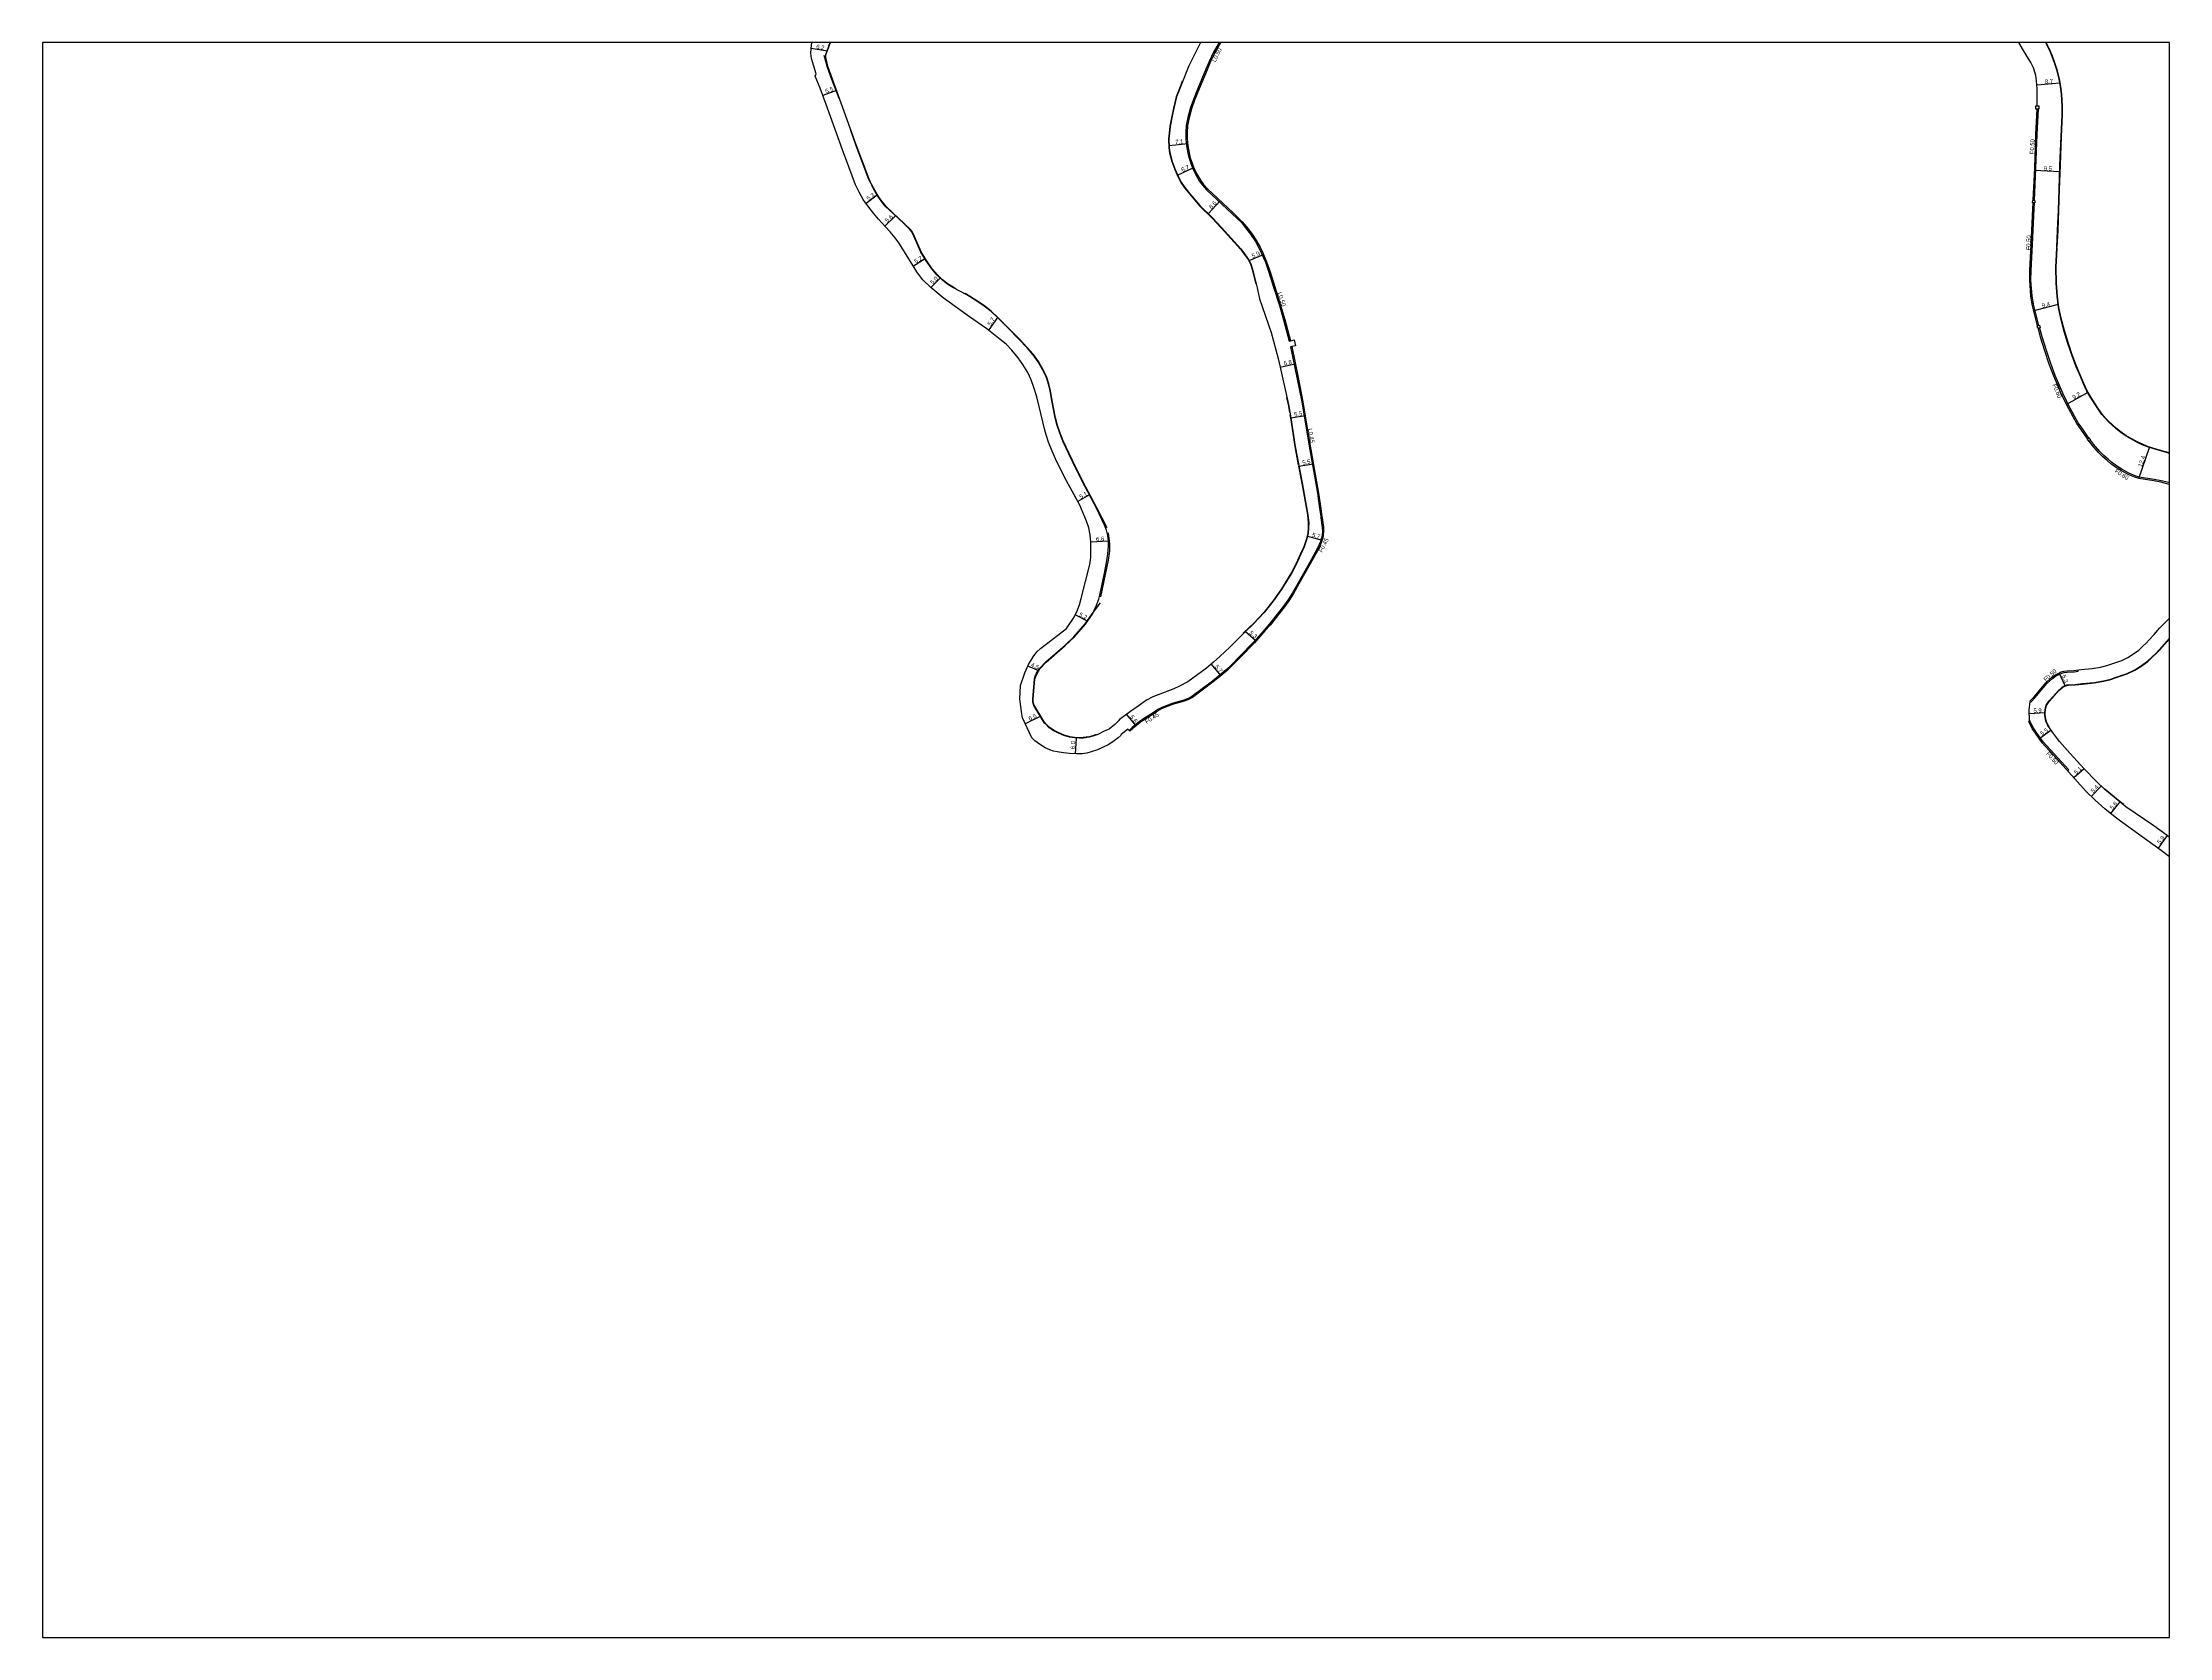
# Model space of a CAD drawing. Header units: metres. Extents: x -28000 to -23998, y -90000 to -87000.
# Drawn here: x -24800 to -24000, y -88800 to -88200 of the extents above; entities that cross this region are included whole.
import ezdxf

# ---------------------------------------------------------------- set-up
doc = ezdxf.new("R2010")
doc.units = ezdxf.units.M
doc.header["$LTSCALE"] = 2.5
for name, color, linetype in [('側溝・桝', 7, 'Continuous'), ('図郭', 7, 'Continuous'), ('幅員', 7, 'Continuous'), ('歩道・分離帯・安全施設', 7, 'Continuous'), ('道路', 7, 'Continuous')]:
    doc.layers.add(name, color=color, linetype=linetype)
doc.styles.get("Standard").update_dxf_attribs({"font": ''})
doc.styles.get('Standard').set_extended_font_data('@MS PGothic')

msp = doc.modelspace()

# ---------------------------------------------------------------- linework, layer by layer
at = {"layer": '側溝・桝'}
for points in [[(-24357.43, -88200), (-24359.64, -88203.92), (-24361.08, -88206.91), (-24362.46, -88210.06), (-24365.46, -88217.24), (-24367.14, -88221.46), (-24368.3, -88224.78), (-24369.22, -88228.26), (-24369.81, -88231.18), (-24370.01, -88233.9), (-24369.95, -88236.32), (-24369.67, -88238.82), (-24369.17, -88241.62), (-24368.75, -88243.56), (-24368.11, -88245.49), (-24367.49, -88247.08), (-24366.38, -88249.53), (-24364.92, -88252.03), (-24363.66, -88253.68), (-24362.2, -88255.36), (-24352.56, -88264.44), (-24349.09, -88267.76), (-24347.5, -88269.67), (-24345.65, -88272.03), (-24343.83, -88274.81), (-24342.5, -88277.2), (-24341.45, -88279.35), (-24340.04, -88282.63), (-24338.7, -88286.39), (-24336.94, -88292.05), (-24334.79, -88298.89), (-24333.26, -88304.33), (-24331.08, -88312.34), (-24330.61, -88312.2)], [(-24050.72, -88259.37), (-24050.2, -88247.24), (-24049.71, -88234.63), (-24049.32, -88225.09)], [(-24049.09, -88306.42), (-24051.17, -88298.38), (-24051.69, -88295.26), (-24052.08, -88289.51), (-24052.01, -88285.75), (-24051.52, -88276.03), (-24050.86, -88262.53), (-24050.77, -88260.32)], [(-24030.32, -88348.8), (-24030.63, -88348.4), (-24032.86, -88345.11), (-24034.3, -88343.02), (-24035.75, -88340.51), (-24038.17, -88335.86), (-24038.63, -88335.05), (-24040.15, -88331.85), (-24041.33, -88328.99), (-24042.95, -88325.24), (-24044.68, -88320.75), (-24046.31, -88315.83), (-24047.9, -88310.7), (-24048.7, -88307.53), (-24048.76, -88307.3)], [(-24330.13, -88314.38), (-24330.55, -88314.47), (-24328.18, -88326.04), (-24326.36, -88335.22), (-24323.75, -88351.05), (-24320.5, -88369.55), (-24319.67, -88375.34), (-24319.19, -88378.35), (-24319.14, -88378.81)], [(-24330.55, -88314.47), (-24330.51, -88314.46)], [(-24000, -88365.63), (-24000.28, -88365.55), (-24003.17, -88364.85), (-24005.77, -88364.34), (-24011.37, -88363.45), (-24012.88, -88363), (-24015.24, -88362.01), (-24017.89, -88360.53), (-24019.95, -88359.21), (-24021.79, -88357.9), (-24023.08, -88356.73), (-24024.69, -88355.36), (-24026.19, -88353.86), (-24028.56, -88351.11), (-24029.7, -88349.61)], [(-24319.14, -88378.81), (-24318.65, -88382.39), (-24318.6, -88383.77), (-24318.71, -88385.28), (-24318.91, -88386.34), (-24319.3, -88387.74), (-24320.04, -88389.48), (-24321.28, -88391.84), (-24324.12, -88396.8), (-24327.82, -88403.45), (-24329.82, -88406.99), (-24331.63, -88409.78), (-24333.19, -88412.08), (-24335.07, -88414.44), (-24338.51, -88418.73), (-24340.52, -88421.04), (-24344.5, -88425.54), (-24349.91, -88431.15), (-24352.85, -88434.09), (-24354.77, -88435.98), (-24357.04, -88437.88), (-24359.98, -88440.2), (-24367.68, -88446.07), (-24369.34, -88446.89), (-24371.05, -88447.46), (-24373.89, -88448.26), (-24375.12, -88448.63), (-24379, -88450.15), (-24380.45, -88450.92), (-24382.66, -88452.36), (-24385.13, -88453.92), (-24387.44, -88455.42), (-24390.15, -88457.7), (-24391.34, -88458.77)], [(-24319.14, -88378.81), (-24318.71, -88378.75)], [(-24052.14, -88448.11), (-24050.52, -88446.42), (-24046.2, -88441.23), (-24043.99, -88439.28), (-24042.83, -88438.39), (-24041.88, -88437.87), (-24040.51, -88437.25), (-24039.61, -88436.98), (-24038.43, -88436.83), (-24035.89, -88436.69), (-24034.36, -88436.53)], [(-24034.36, -88436.53), (-24034.41, -88436.03)], [(-24052.36, -88447.9), (-24052.14, -88448.11)], [(-24052.6, -88455.1), (-24052.5, -88455.07)], [(-24050.12, -88459.38), (-24051.16, -88457.86), (-24052.23, -88455.74), (-24052.5, -88455.07)], [(-24037.91, -88473.66), (-24040.75, -88470.5), (-24047.48, -88463.07), (-24050.12, -88459.38)], [(-24037.91, -88473.66), (-24038.28, -88474)]]:
    msp.add_lwpolyline(points, dxfattribs=at)
for points in [[(-24050.3, -88225.05), (-24050.25, -88223.81), (-24049.08, -88223.86), (-24049.13, -88225.1)], [(-24051.46, -88260.29), (-24051.42, -88259.34), (-24050.59, -88259.38), (-24050.63, -88260.33)], [(-24049.47, -88307.48), (-24049.7, -88306.58), (-24048.88, -88306.36), (-24048.65, -88307.27)], [(-24030.25, -88350.04), (-24030.88, -88349.22), (-24030.27, -88348.76), (-24029.65, -88349.57)]]:
    msp.add_lwpolyline(points, close=True, dxfattribs=at)
at = {"layer": '図郭'}
msp.add_lwpolyline([(-24800, -88800), (-24000, -88800), (-24000, -88200), (-24800, -88200)], close=True, dxfattribs=at)
at = {"layer": '幅員', "flags": 128}
for points in [[(-24504.81, -88203.25), (-24510.93, -88202.23)], [(-24041.19, -88215.32), (-24049.85, -88215.99)], [(-24501.39, -88218.01), (-24506.55, -88219.91)], [(-24376.28, -88238.77), (-24369.27, -88237.99)], [(-24373.07, -88249.85), (-24366.96, -88247.07)], [(-24041.27, -88248.61), (-24050.74, -88248.2)], [(-24486.01, -88257.4), (-24490.24, -88260.57)], [(-24361.56, -88264.41), (-24357.01, -88259.58)], [(-24479.12, -88265.23), (-24483.19, -88269.06)], [(-24346.17, -88282), (-24340.78, -88279.68)], [(-24468.05, -88281.36), (-24472.46, -88284.11)], [(-24465.89, -88292.15), (-24462.35, -88288.62)], [(-24440.86, -88303.42), (-24444.13, -88308.14)], [(-24041.9, -88298.54), (-24051.04, -88300.9)], [(-24334.52, -88322.08), (-24328.8, -88320.91)], [(-24030.75, -88331.62), (-24038.7, -88336.14)], [(-24330.51, -88341.22), (-24325.08, -88340.32)], [(-24327.42, -88359.39), (-24322.02, -88358.44)], [(-24011.5, -88364.04), (-24007.56, -88352.33)], [(-24406.17, -88370.2), (-24410.63, -88372.62)], [(-24399.09, -88387.58), (-24405.71, -88388.01)], [(-24324.23, -88385.68), (-24318.71, -88387.21)], [(-24406.93, -88417.66), (-24411.59, -88415.33)], [(-24347.47, -88421.56), (-24343.51, -88425.06)], [(-24425.31, -88436.31), (-24429.42, -88434.55)], [(-24360.41, -88433.84), (-24356.75, -88438.2)], [(-24039.28, -88441.96), (-24041.47, -88437.14)], [(-24424.48, -88453.47), (-24430.37, -88456.25)], [(-24392.32, -88452.81), (-24388.74, -88457.07)], [(-24046.87, -88452.15), (-24052.75, -88452.49)], [(-24411.23, -88461.63), (-24411.63, -88467.57)], [(-24044.47, -88458.68), (-24048.94, -88461.89)], [(-24032.14, -88473.2), (-24035.93, -88476.61)], [(-24025.66, -88479.73), (-24029.43, -88483.59)], [(-24018.63, -88485.7), (-24022.13, -88490.07)], [(-24000.82, -88498.36), (-24004.29, -88503.13)]]:
    msp.add_lwpolyline(points, dxfattribs=at)
at = {"layer": '歩道・分離帯・安全施設'}
for points in [[(-24505.42, -88204.52), (-24503.8, -88200)], [(-24042.21, -88276.96), (-24041.92, -88270.65), (-24041.62, -88263.24), (-24041.35, -88255.29), (-24041.04, -88246.12), (-24040.62, -88235.3), (-24040.26, -88227.17), (-24040.26, -88224.06), (-24040.33, -88221.67), (-24040.49, -88219.38), (-24040.82, -88216.57), (-24041.31, -88213.69), (-24042.1, -88210.63), (-24042.94, -88207.99), (-24044.02, -88205.16), (-24044.77, -88203.37), (-24046.39, -88200)], [(-24500.41, -88221.1), (-24503.07, -88213.86), (-24504.71, -88209.37), (-24505.98, -88204.93)], [(-24371.3, -88214.5), (-24371.9, -88216.04), (-24373.6, -88220.45), (-24374.61, -88224.72), (-24375.29, -88227.66), (-24375.96, -88231.51), (-24376.23, -88234.14), (-24376.48, -88236.24), (-24376.42, -88239.62), (-24376.08, -88241.47), (-24375.22, -88244.76), (-24374.09, -88247.82), (-24373.01, -88250.36), (-24371.87, -88252.65), (-24370.46, -88254.64), (-24368.62, -88256.97), (-24364.8, -88261.4), (-24360.07, -88266.1), (-24356.66, -88269.72), (-24349.45, -88277.73), (-24348.66, -88278.72), (-24346.51, -88281.66), (-24345.71, -88283.27), (-24345.02, -88285.33), (-24343.66, -88290.74)], [(-24489.25, -88251.47), (-24491.75, -88244.85), (-24494.06, -88238.52), (-24496.03, -88233.12)], [(-24456.34, -88292.63), (-24457.48, -88292.04), (-24459.35, -88290.95), (-24461.45, -88289.31), (-24463.38, -88287.38), (-24465.36, -88285.08), (-24467.49, -88282.01), (-24469.46, -88278.73), (-24472.06, -88273), (-24472.9, -88271.09), (-24473.51, -88270.31), (-24475.89, -88268.02), (-24480.12, -88264.09), (-24482.65, -88261.69), (-24484.22, -88259.8), (-24485.28, -88258.25), (-24486.43, -88256.47), (-24487.44, -88254.68), (-24489.25, -88251.47)], [(-24000, -88354.39), (-24001.48, -88354), (-24003.76, -88353.36), (-24006.23, -88352.62), (-24008.21, -88351.95), (-24010.15, -88351.15), (-24012.19, -88350.21), (-24014.17, -88349.1), (-24016.24, -88347.9), (-24018.19, -88346.59), (-24019.98, -88345.17), (-24021.54, -88343.72), (-24022.79, -88342.6), (-24024.06, -88341.27), (-24025.3, -88339.78), (-24027.03, -88337.25), (-24029.49, -88333.52), (-24030.91, -88331.03), (-24032.2, -88328.33), (-24033.31, -88325.61), (-24034.89, -88321.95), (-24036.48, -88317.82), (-24038.02, -88313.17), (-24039.52, -88308.34), (-24040.69, -88303.72), (-24041.6, -88299.64), (-24042.15, -88295.46), (-24042.5, -88290.58), (-24042.56, -88284.45), (-24042.23, -88277.35)], [(-24438.25, -88305.82), (-24440.75, -88303.32), (-24443.15, -88301.09), (-24445.75, -88299.06), (-24448.92, -88296.94), (-24452.31, -88294.78), (-24452.97, -88294.43)], [(-24399.5, -88382.52), (-24403.46, -88375.06), (-24407.66, -88367.03), (-24411.1, -88360.37), (-24413.87, -88354.65), (-24416.12, -88349.89), (-24417.26, -88346.94), (-24418.25, -88344.05), (-24419.01, -88341.17), (-24419.77, -88337.29), (-24420.34, -88333.97), (-24420.89, -88331.03), (-24421.52, -88328.44), (-24422.3, -88325.95), (-24423.61, -88323.13), (-24425.42, -88320.04), (-24427.32, -88317.41), (-24429.59, -88314.68), (-24432.58, -88311.59), (-24436.87, -88307.21), (-24437.87, -88306.2)], [(-24332.08, -88333.59), (-24331.49, -88336.18), (-24330.99, -88339.23)], [(-24330.86, -88340), (-24330.66, -88341.24), (-24329, -88351.94), (-24327.68, -88358.84)], [(-24327.58, -88359.36), (-24326.36, -88365.72), (-24324.8, -88374.17), (-24324.22, -88377.66), (-24323.92, -88380.66), (-24323.97, -88382.72), (-24324.1, -88384.6), (-24324.64, -88386.68), (-24325.6, -88389.67), (-24326.85, -88392.36), (-24328.56, -88396.24), (-24330.23, -88399.41), (-24333.98, -88405.49), (-24336.88, -88409.59), (-24340.57, -88414.29), (-24344.53, -88418.5), (-24348.1, -88421.95), (-24348.37, -88422.22)], [(-24401.91, -88408.56), (-24400.18, -88400.14), (-24399.02, -88394.69), (-24398.62, -88391.25), (-24398.6, -88388.71), (-24398.81, -88386.43), (-24399.01, -88384.45)], [(-24423.1, -88456.06), (-24427.12, -88449.36), (-24427.5, -88448.18), (-24427.52, -88446.89), (-24426.91, -88439.42), (-24426.58, -88438.4), (-24426.08, -88437.25), (-24424.99, -88435.52), (-24422.61, -88433.02), (-24415.42, -88426.67), (-24412.13, -88423.58), (-24407.83, -88418.68), (-24405.2, -88414.95), (-24402.13, -88410.8)], [(-24036.3, -88441.67), (-24035.49, -88441.63), (-24032.69, -88441.33), (-24028.35, -88440.93), (-24024.73, -88440.28), (-24022.06, -88439.61), (-24020.36, -88439.05), (-24015.88, -88437.48), (-24012.98, -88436.15), (-24010.8, -88434.7), (-24008.12, -88432.79), (-24006.32, -88431.1), (-24004.96, -88429.78), (-24003.64, -88428.41), (-24001.72, -88426.32), (-24000, -88424.34)], [(-24045.26, -88457.32), (-24045.57, -88456.9), (-24046.17, -88455.82), (-24046.51, -88454.72), (-24046.67, -88453.59), (-24046.69, -88453.31), (-24046.72, -88452.15), (-24046.66, -88451.09), (-24046.5, -88450.29), (-24046.19, -88449.37), (-24045.71, -88448.64), (-24044.97, -88447.67), (-24041.61, -88443.81), (-24040.81, -88443.08), (-24040.12, -88442.55), (-24039.66, -88442.3), (-24038.77, -88441.9), (-24038.58, -88441.84), (-24037.99, -88441.76), (-24036.54, -88441.68)], [(-24403.74, -88460.34), (-24404.97, -88460.77), (-24406.36, -88461.17), (-24408.53, -88461.48), (-24410.09, -88461.55), (-24411.84, -88461.44), (-24413.66, -88461.14), (-24415.78, -88460.53), (-24417.8, -88459.71), (-24419.5, -88458.79), (-24421.22, -88457.66), (-24422.7, -88456.14), (-24422.86, -88455.88)], [(-24017.14, -88486.69), (-24018.54, -88485.58), (-24024.2, -88480.95), (-24024.54, -88480.62)]]:
    msp.add_lwpolyline(points, dxfattribs=at)
at = {"layer": '道路'}
for points in [[(-24330.13, -88314.38), (-24327.76, -88325.95), (-24325.94, -88335.14), (-24323.33, -88350.98), (-24320.08, -88369.48), (-24319.24, -88375.28), (-24318.77, -88378.29), (-24318.71, -88378.78), (-24318.22, -88382.35), (-24318.17, -88383.78), (-24318.29, -88385.33), (-24318.49, -88386.44), (-24318.9, -88387.88), (-24319.66, -88389.66), (-24320.9, -88392.05), (-24323.74, -88397.01), (-24327.44, -88403.66), (-24329.45, -88407.21), (-24331.27, -88410.01), (-24332.85, -88412.34), (-24334.73, -88414.71), (-24338.18, -88419), (-24340.2, -88421.32), (-24344.19, -88425.83), (-24349.6, -88431.45), (-24352.55, -88434.39), (-24354.48, -88436.29), (-24356.77, -88438.21), (-24359.71, -88440.54), (-24367.45, -88446.44), (-24369.18, -88447.29), (-24370.93, -88447.88), (-24373.77, -88448.67), (-24374.98, -88449.04), (-24378.82, -88450.54), (-24380.23, -88451.29), (-24382.42, -88452.73), (-24384.9, -88454.28), (-24387.18, -88455.77), (-24389.86, -88458.02), (-24391.03, -88459.08), (-24391.75, -88458.36), (-24394.37, -88460.4), (-24394.27, -88460.52), (-24395.48, -88461.59), (-24397.44, -88463.12), (-24399.18, -88464.15), (-24403.22, -88466.13), (-24405.6, -88466.88), (-24407.17, -88467.31), (-24408.99, -88467.63), (-24411.02, -88467.61), (-24413.73, -88467.43), (-24415.94, -88467.23), (-24418.34, -88466.87), (-24419.72, -88466.58), (-24421.11, -88466.12), (-24422.82, -88465.35), (-24425.06, -88464.01), (-24426.82, -88462.69), (-24427.88, -88461.53), (-24431.4, -88454.07), (-24431.7, -88452.51), (-24432.44, -88447.04), (-24432.14, -88441.88), (-24430.53, -88437.13), (-24429.17, -88433.96), (-24427.45, -88431.12), (-24425.97, -88429.16), (-24424.58, -88427.95), (-24414.9, -88420.44), (-24412.03, -88416.23), (-24410.84, -88413.85), (-24410.01, -88411.52), (-24409.39, -88409.19), (-24406.13, -88396.36), (-24405.75, -88393.76), (-24405.71, -88388.01), (-24405.94, -88385.15), (-24406.43, -88382.54), (-24407.33, -88380.06), (-24409.84, -88374.07), (-24414.8, -88364.92), (-24418.5, -88357.71), (-24420.27, -88353.78), (-24421.59, -88350.35), (-24422.48, -88347.58), (-24423.01, -88345.85), (-24425.99, -88333.31), (-24427.15, -88329.75), (-24428.19, -88326.91), (-24429.41, -88324.12), (-24431.29, -88321.14), (-24433.09, -88318.6), (-24435.4, -88315.68), (-24437.5, -88313.52), (-24439.75, -88311.72), (-24444.8, -88307.67), (-24451.32, -88303.15), (-24461.22, -88295.99), (-24465.89, -88292.15), (-24468.92, -88289.22), (-24470.18, -88287.68), (-24471.18, -88286.2), (-24472.5, -88284.05), (-24475.79, -88278.75), (-24477.93, -88275.4), (-24479.3, -88273.48), (-24481.19, -88271.18), (-24482.93, -88269.33), (-24485.59, -88266.43), (-24487.49, -88264.23), (-24490.46, -88260.27), (-24491.28, -88259), (-24492.78, -88256.26), (-24494.19, -88253.54), (-24496.76, -88246.71), (-24499.09, -88240.35), (-24504.81, -88224.64), (-24507.56, -88217.16), (-24509.4, -88212.67), (-24509.07, -88211.83), (-24510.71, -88205.98), (-24510.97, -88204.02), (-24510.93, -88202.23), (-24510.64, -88200.03), (-24510.63, -88200)], [(-24364.5, -88200), (-24364.76, -88200.47), (-24368.88, -88208.74), (-24371.76, -88216.09), (-24373.46, -88220.49), (-24374.46, -88224.75), (-24375.14, -88227.69), (-24375.81, -88231.53), (-24376.09, -88234.16), (-24376.33, -88236.24), (-24376.27, -88239.6), (-24375.93, -88241.43), (-24375.08, -88244.71), (-24373.95, -88247.77), (-24372.88, -88250.3), (-24371.75, -88252.57), (-24370.34, -88254.56), (-24368.51, -88256.87), (-24364.69, -88261.3), (-24359.96, -88266), (-24356.55, -88269.61), (-24349.33, -88277.63), (-24348.54, -88278.63), (-24346.38, -88281.58), (-24345.57, -88283.21), (-24344.88, -88285.29), (-24343.46, -88290.89), (-24343.38, -88291.15), (-24342.21, -88296.36), (-24337.85, -88309.11), (-24335.24, -88318.83), (-24334.52, -88322.08), (-24331.34, -88336.16), (-24330.51, -88341.22), (-24328.85, -88351.91), (-24326.21, -88365.69), (-24324.65, -88374.14), (-24324.07, -88377.64), (-24323.77, -88380.65), (-24323.82, -88382.73), (-24323.96, -88384.63), (-24324.5, -88386.72), (-24325.46, -88389.72), (-24326.71, -88392.42), (-24328.43, -88396.31), (-24330.1, -88399.49), (-24333.85, -88405.57), (-24336.76, -88409.68), (-24340.45, -88414.38), (-24344.42, -88418.6), (-24347.99, -88422.06), (-24353.46, -88427.51), (-24357.15, -88431.03), (-24359.59, -88433.11), (-24362.18, -88435.41), (-24369.17, -88440.49), (-24372.33, -88442.14), (-24374.49, -88443.19), (-24380.32, -88445.35), (-24382.41, -88446.19), (-24384.72, -88447.36), (-24387.89, -88449.63), (-24390.77, -88451.69), (-24394.87, -88454.66), (-24395.45, -88455.24), (-24396.63, -88456.55), (-24398.87, -88458.25), (-24400.7, -88459.09), (-24403.03, -88460.25), (-24404.93, -88460.92), (-24406.33, -88461.32), (-24408.51, -88461.63), (-24410.1, -88461.7), (-24411.85, -88461.59), (-24413.69, -88461.28), (-24415.83, -88460.68), (-24417.87, -88459.84), (-24419.58, -88458.91), (-24421.32, -88457.78), (-24422.82, -88456.23), (-24426.99, -88449.3), (-24427.35, -88448.16), (-24427.37, -88446.9), (-24426.76, -88439.44), (-24426.44, -88438.45), (-24425.95, -88437.32), (-24424.88, -88435.62), (-24422.5, -88433.13), (-24415.32, -88426.78), (-24412.02, -88423.68), (-24407.71, -88418.78), (-24405.07, -88415.03), (-24403.53, -88411.64), (-24402.75, -88409.43), (-24402.45, -88408.41), (-24400.8, -88400.83), (-24399.78, -88395.74), (-24399.36, -88392.35), (-24399.09, -88389.61), (-24399.09, -88387.58), (-24399.3, -88385.42), (-24399.87, -88383.39), (-24400.53, -88381.56), (-24403.59, -88375.12), (-24407.79, -88367.1), (-24411.24, -88360.44), (-24414.01, -88354.71), (-24416.26, -88349.95), (-24417.4, -88346.99), (-24418.4, -88344.09), (-24419.15, -88341.2), (-24419.92, -88337.32), (-24420.49, -88334), (-24421.04, -88331.06), (-24421.66, -88328.48), (-24422.44, -88326.01), (-24423.74, -88323.2), (-24425.55, -88320.12), (-24427.44, -88317.51), (-24429.7, -88314.79), (-24432.69, -88311.69), (-24436.97, -88307.32), (-24440.86, -88303.42), (-24443.25, -88301.2), (-24445.84, -88299.18), (-24449, -88297.06), (-24452.39, -88294.91), (-24454.99, -88293.5), (-24457.55, -88292.17), (-24459.43, -88291.07), (-24461.55, -88289.42), (-24463.49, -88287.48), (-24465.48, -88285.17), (-24467.61, -88282.09), (-24469.59, -88278.8), (-24472.19, -88273.06), (-24473.03, -88271.17), (-24473.62, -88270.41), (-24475.99, -88268.13), (-24480.23, -88264.2), (-24482.76, -88261.79), (-24484.34, -88259.89), (-24485.4, -88258.33), (-24486.56, -88256.55), (-24487.57, -88254.75), (-24489.11, -88251.42), (-24491.61, -88244.8), (-24493.92, -88238.47), (-24499.65, -88222.75), (-24502.93, -88213.81), (-24504.56, -88209.33), (-24504.94, -88207.74), (-24505.3, -88206.15), (-24505.34, -88205.43), (-24505.32, -88204.67), (-24503.64, -88200)], [(-24356.87, -88200), (-24356.9, -88200.06), (-24359.21, -88204.15), (-24360.64, -88207.11), (-24362.01, -88210.25), (-24365.01, -88217.43), (-24366.68, -88221.63), (-24367.84, -88224.92), (-24368.75, -88228.37), (-24369.33, -88231.25), (-24369.52, -88233.91), (-24369.46, -88236.28), (-24369.19, -88238.75), (-24368.69, -88241.53), (-24368.28, -88243.43), (-24367.65, -88245.32), (-24367.04, -88246.89), (-24365.95, -88249.3), (-24364.51, -88251.75), (-24363.28, -88253.37), (-24361.85, -88255.02), (-24352.23, -88264.09), (-24348.73, -88267.43), (-24347.12, -88269.37), (-24345.26, -88271.75), (-24343.42, -88274.56), (-24342.07, -88276.98), (-24341.01, -88279.15), (-24339.59, -88282.45), (-24338.24, -88286.24), (-24336.47, -88291.9), (-24334.32, -88298.76), (-24332.79, -88304.2), (-24330.61, -88312.2)], [(-24000, -88366.26), (-24000.43, -88366.13), (-24003.3, -88365.43), (-24005.87, -88364.93), (-24011.5, -88364.04), (-24013.08, -88363.56), (-24015.51, -88362.55), (-24018.2, -88361.05), (-24020.28, -88359.71), (-24022.17, -88358.37), (-24023.48, -88357.18), (-24025.09, -88355.8), (-24026.63, -88354.27), (-24029.02, -88351.49), (-24030.18, -88349.98), (-24030.25, -88350.04), (-24030.88, -88349.22), (-24030.8, -88349.16), (-24031.12, -88348.75), (-24033.35, -88345.45), (-24034.81, -88343.34), (-24036.28, -88340.8), (-24038.7, -88336.14), (-24039.16, -88335.33), (-24040.7, -88332.1), (-24041.88, -88329.22), (-24043.5, -88325.47), (-24045.24, -88320.95), (-24046.88, -88316.01), (-24048.48, -88310.86), (-24049.28, -88307.68), (-24049.34, -88307.45), (-24049.47, -88307.48), (-24049.7, -88306.58), (-24049.58, -88306.54), (-24051.66, -88298.48), (-24052.18, -88295.32), (-24052.58, -88289.52), (-24052.51, -88285.73), (-24052.02, -88276), (-24051.36, -88262.51), (-24051.27, -88260.3), (-24051.46, -88260.29), (-24051.42, -88259.34), (-24051.22, -88259.35), (-24050.7, -88247.22), (-24050.21, -88234.61), (-24049.82, -88225.07), (-24050.3, -88225.05), (-24050.25, -88223.81), (-24049.77, -88223.83), (-24049.71, -88222.54), (-24049.74, -88217.41), (-24049.97, -88214.36), (-24050.3, -88212.45), (-24051.16, -88209.5), (-24052.15, -88207.52), (-24055.26, -88202.43), (-24056.64, -88200)], [(-24000, -88354.54), (-24001.52, -88354.14), (-24003.8, -88353.51), (-24006.28, -88352.76), (-24008.26, -88352.1), (-24010.21, -88351.28), (-24012.26, -88350.35), (-24014.24, -88349.23), (-24016.32, -88348.03), (-24018.28, -88346.71), (-24020.08, -88345.29), (-24021.64, -88343.83), (-24022.89, -88342.71), (-24024.17, -88341.37), (-24025.42, -88339.87), (-24027.15, -88337.33), (-24029.62, -88333.6), (-24031.05, -88331.1), (-24032.33, -88328.39), (-24033.45, -88325.67), (-24035.03, -88322.01), (-24036.63, -88317.87), (-24038.17, -88313.22), (-24039.67, -88308.38), (-24040.84, -88303.76), (-24041.75, -88299.67), (-24042.29, -88295.47), (-24042.65, -88290.58), (-24042.71, -88284.45), (-24042.37, -88277.2), (-24042.07, -88270.64), (-24041.77, -88263.24), (-24041.5, -88255.29), (-24041.19, -88246.11), (-24040.76, -88235.3), (-24040.41, -88227.17), (-24040.41, -88224.06), (-24040.48, -88221.68), (-24040.64, -88219.39), (-24040.97, -88216.59), (-24041.46, -88213.73), (-24042.25, -88210.67), (-24043.08, -88208.04), (-24044.16, -88205.21), (-24044.91, -88203.43), (-24046.55, -88200)], [(-24330.61, -88312.2), (-24329.22, -88311.84), (-24328.69, -88314.06), (-24330.13, -88314.38)], [(-24000, -88506.36), (-24003.17, -88503.94), (-24009.4, -88499.41), (-24019.76, -88491.97), (-24024.36, -88488.28), (-24028, -88484.99), (-24031.28, -88481.79), (-24041.12, -88470.83), (-24047.87, -88463.39), (-24050.41, -88459.84), (-24051.59, -88458.11), (-24052.69, -88455.95), (-24052.95, -88455.28), (-24052.6, -88455.1), (-24052.83, -88451.12), (-24052.36, -88447.9), (-24052.48, -88447.74), (-24050.89, -88446.09), (-24046.56, -88440.88), (-24044.31, -88438.89), (-24043.1, -88437.98), (-24042.11, -88437.43), (-24040.69, -88436.78), (-24039.71, -88436.49), (-24038.48, -88436.33), (-24035.93, -88436.19), (-24033.23, -88435.91), (-24029.08, -88435.52), (-24025.88, -88434.95), (-24023.57, -88434.37), (-24022.11, -88433.89), (-24017.92, -88432.43), (-24015.64, -88431.37), (-24013.89, -88430.21), (-24011.58, -88428.56), (-24010.08, -88427.16), (-24008.82, -88425.93), (-24007.61, -88424.68), (-24005.78, -88422.69), (-24003.72, -88420.31), (-24000.31, -88416.91), (-24000, -88416.59)], [(-24000, -88499.02), (-24000.82, -88498.36), (-24005.92, -88494.64), (-24016.37, -88487.5), (-24018.63, -88485.7), (-24024.3, -88481.06), (-24027.51, -88477.92), (-24032.14, -88473.2), (-24037.34, -88467.42), (-24041.35, -88462.99), (-24043.58, -88459.93), (-24045.69, -88456.98), (-24046.31, -88455.88), (-24046.66, -88454.75), (-24046.81, -88453.61), (-24046.84, -88453.32), (-24046.87, -88452.15), (-24046.81, -88451.07), (-24046.65, -88450.25), (-24046.32, -88449.3), (-24045.84, -88448.56), (-24045.08, -88447.58), (-24041.72, -88443.71), (-24040.9, -88442.96), (-24040.2, -88442.43), (-24039.73, -88442.17), (-24038.83, -88441.76), (-24038.61, -88441.69), (-24038, -88441.62), (-24035.5, -88441.48), (-24032.71, -88441.18), (-24028.37, -88440.78), (-24024.77, -88440.13), (-24022.1, -88439.46), (-24020.41, -88438.91), (-24015.93, -88437.34), (-24013.06, -88436.02), (-24010.88, -88434.58), (-24008.22, -88432.67), (-24006.42, -88431), (-24005.06, -88429.67), (-24003.75, -88428.31), (-24001.83, -88426.22), (-24000, -88424.11)]]:
    msp.add_lwpolyline(points, dxfattribs=at)

# ---------------------------------------------------------------- texts
at = {"layer": '側溝・桝'}
for s, rotation, p in [('L0.50', 64.27754, (-24358.78, -88207.52)), ('F0.50', 87.65678, (-24050.96, -88242.02)), ('F0.50', 87.09535, (-24052.38, -88278.22)), ('L0.50', 287.41507, (-24335.5, -88294.17)), ('F0.60', 293.37237, (-24044.1, -88328.77)), ('L0.45', 279.35431, (-24324.01, -88345.3)), ('F0.60', 327.30366, (-24020.75, -88361.61)), ('F0.45', 62.43403, (-24318.77, -88391.96)), ('F0.50', 41.41305, (-24046.51, -88440.5)), ('F0.45', 33.07017, (-24384.7, -88456.36)), ('F0.50', 312.16477, (-24046.54, -88467.61))]:
    msp.add_text(s, height=1.6, rotation=rotation, dxfattribs=at).set_placement(p)
at = {"layer": '幅員'}
for s, rotation, p in [('6.2', 350.54821, (-24509.09, -88202.29)), ('8.7', 4.40078, (-24046.8, -88215.51)), ('5.5', 20.19959, (-24505.26, -88219.17)), ('7.1', 6.34378, (-24373.9, -88238.25)), ('6.7', 24.45597, (-24371.27, -88248.75)), ('9.5', 357.53074, (-24047.27, -88248.1)), ('5.3', 36.87521, (-24489.3, -88259.55)), ('6.6', 46.68818, (-24360.34, -88262.75)), ('5.6', 43.29871, (-24482.25, -88267.84)), ('5.9', 23.21021, (-24344.75, -88281.11)), ('5.2', 31.86575, (-24471.48, -88283.2)), ('5.0', 44.88186, (-24465.22, -88291.13)), ('5.7', 55.21988, (-24443.42, -88306.68)), ('9.4', 14.50559, (-24047.79, -88299.8)), ('5.8', 11.58677, (-24332.97, -88321.51)), ('9.2', 29.62646, (-24035.96, -88334.3)), ('5.5', 9.35431, (-24329.1, -88340.73)), ('5.5', 9.96206, (-24326.02, -88358.89)), ('12.4', 71.35727, (-24010.35, -88359.83)), ('5.1', 28.45896, (-24409.5, -88371.73)), ('6.6', 3.72964, (-24403.69, -88387.63)), ('5.7', 344.50324, (-24322.62, -88385.86)), ('5.2', 333.42639, (-24410.29, -88415.7)), ('5.3', 318.52638, (-24346.29, -88422.27)), ('4.5', 336.78983, (-24428.46, -88434.69)), ('5.7', 310.04506, (-24359.21, -88434.89)), ('5.3', 294.41048, (-24040.67, -88438.28)), ('6.5', 25.2472, (-24428.69, -88455.18)), ('5.6', 310.02068, (-24391.16, -88453.8)), ('5.9', 3.265, (-24051.1, -88452.14)), ('6.0', 86.23274, (-24411.77, -88465.88)), ('5.5', 35.62561, (-24047.9, -88460.83)), ('5.1', 41.93312, (-24035.04, -88475.47)), ('5.4', 45.70579, (-24028.64, -88482.42)), ('5.6', 51.33564, (-24021.37, -88488.72)), ('5.9', 53.89576, (-24003.51, -88501.63))]:
    msp.add_text(s, height=1.6, rotation=rotation, dxfattribs=at).set_placement(p)

doc.saveas('drawing.dxf')
